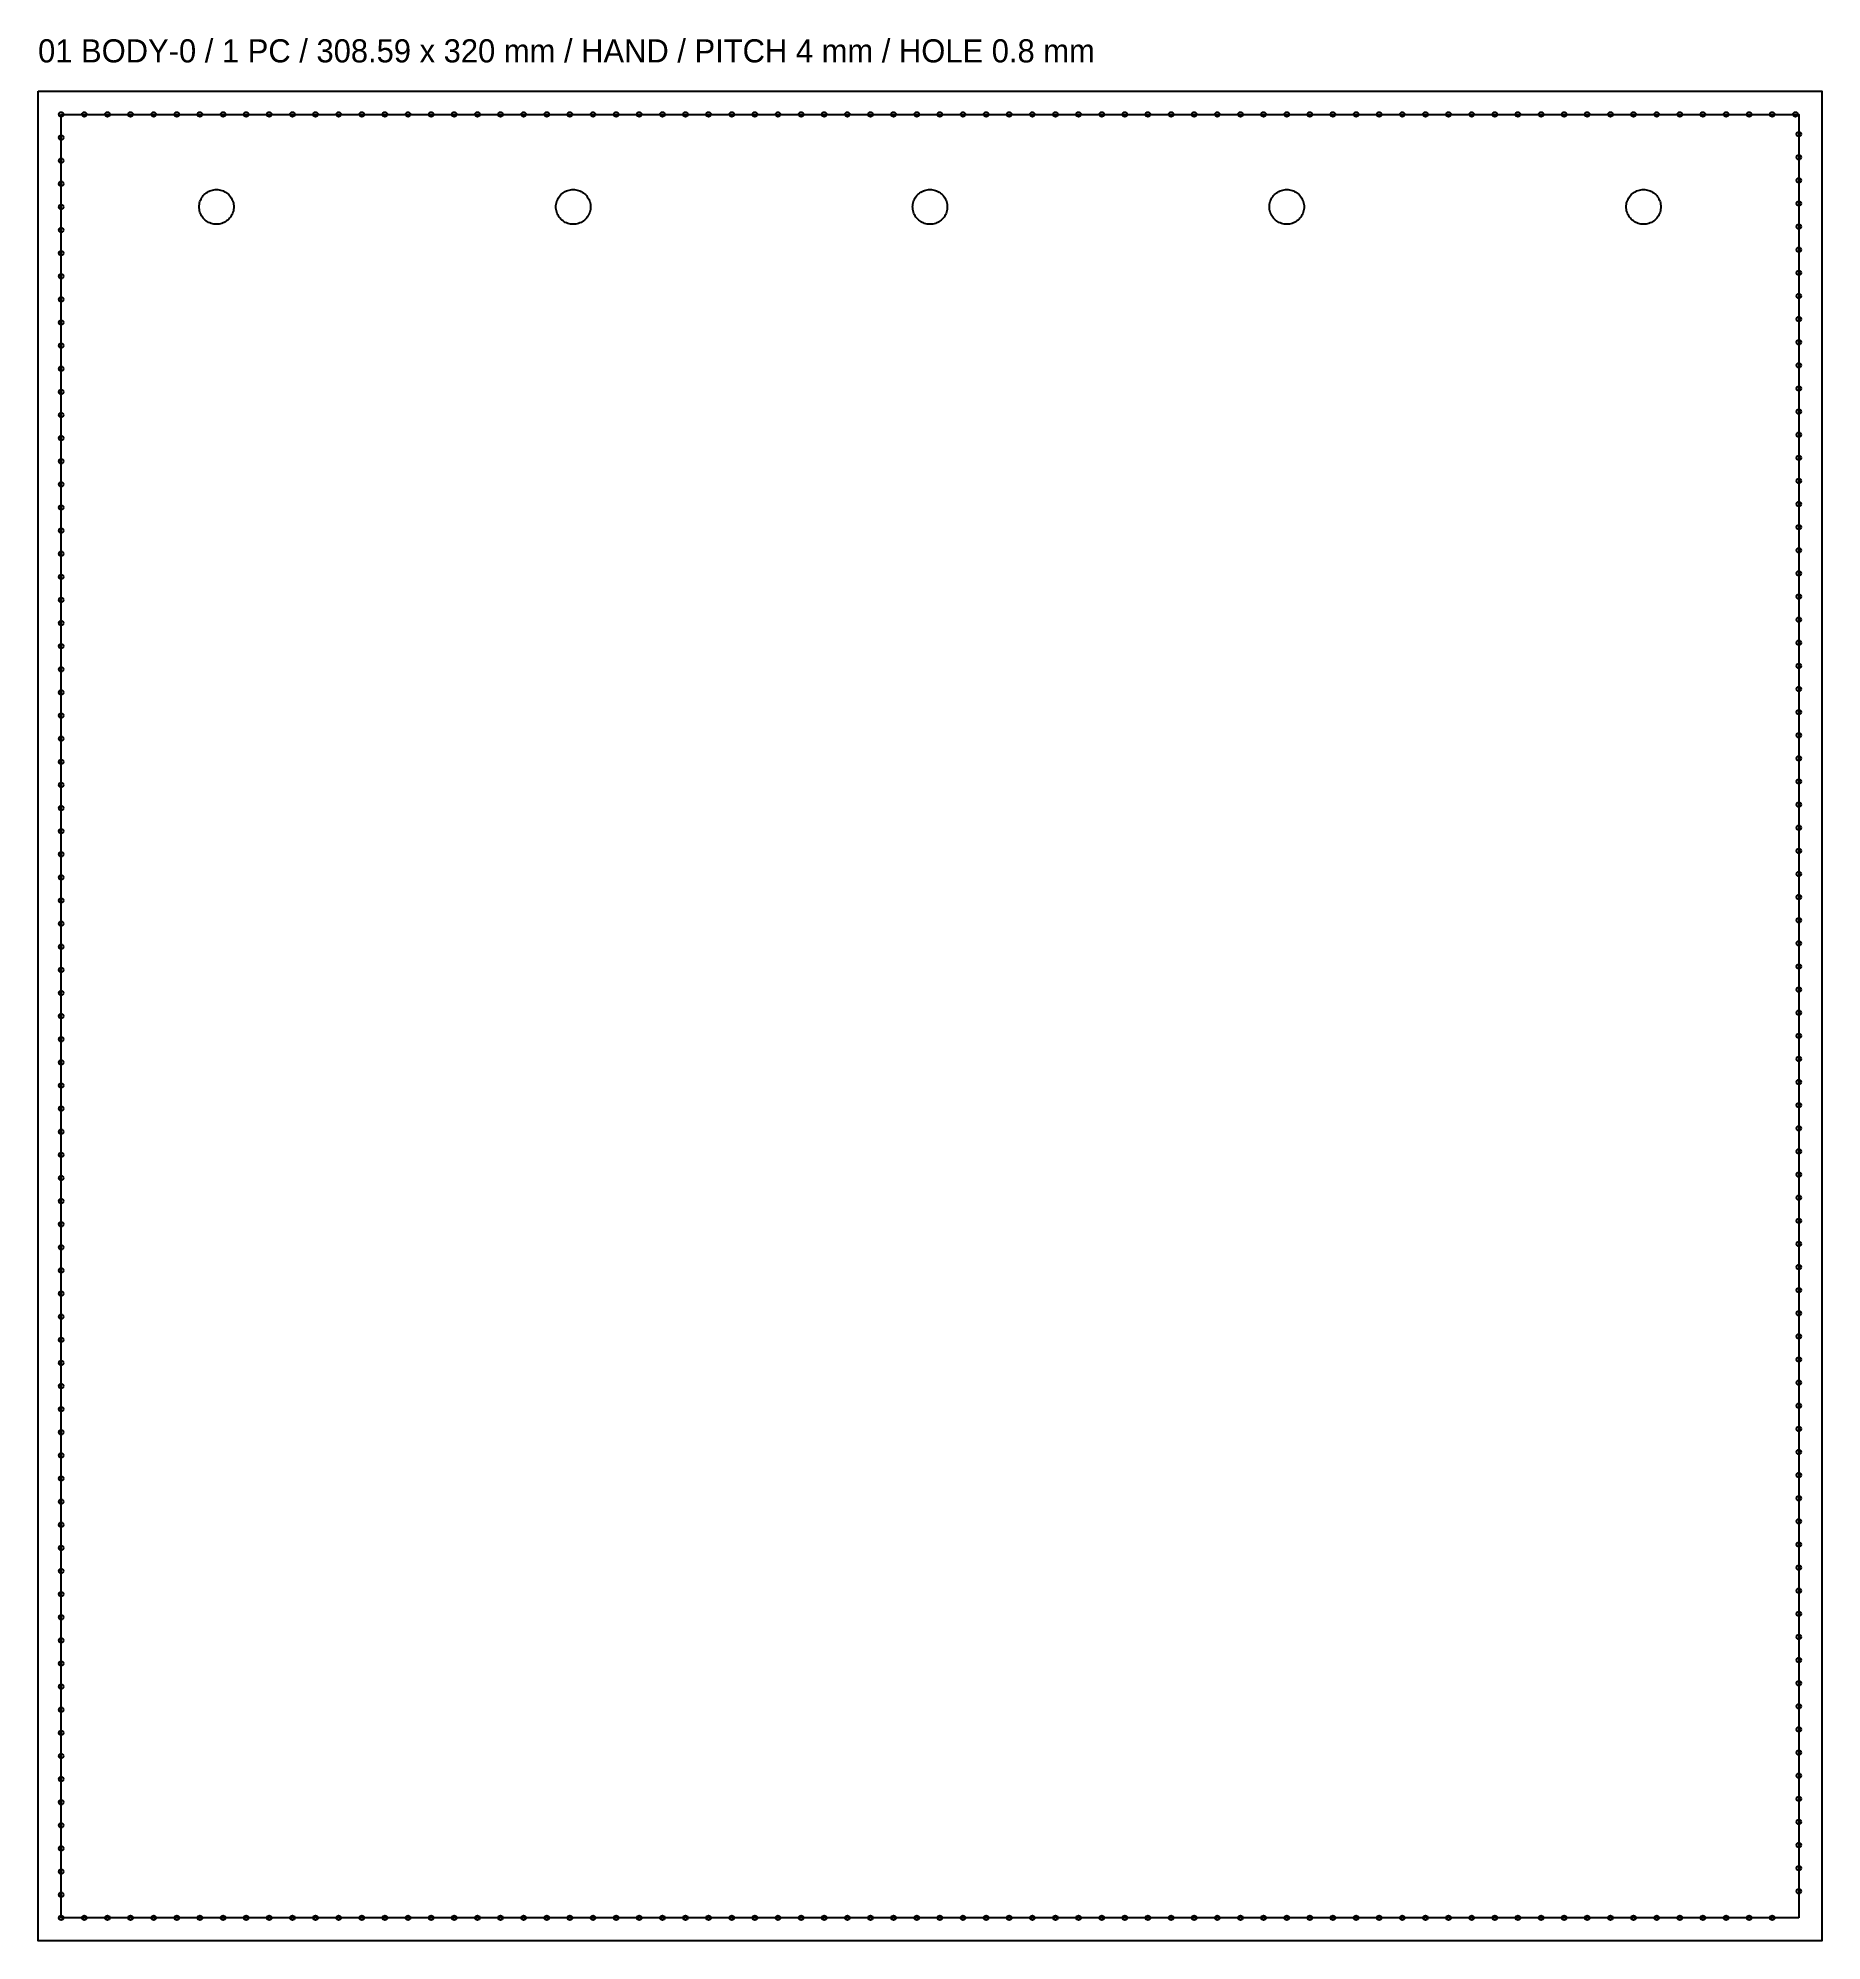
# Model space of a CAD drawing. Header units: millimetres. Extents: x 20 to 870, y -1614 to -15.
# Drawn here: x 20 to 328.6, y -344 to -14.8 of the extents above; entities that cross this region are included whole.
import ezdxf

# ---------------------------------------------------------------- set-up
doc = ezdxf.new("R2010")
doc.units = ezdxf.units.MM
doc.linetypes.add('DASHED', pattern=[5, 3, -2])
for name, color, linetype in [('BASE', 30, 'DASHED'), ('CUT', 7, 'CONTINUOUS'), ('HOLES', 6, 'CONTINUOUS'), ('LABELS', 8, 'CONTINUOUS'), ('STITCH', 6, 'CONTINUOUS')]:
    doc.layers.add(name, color=color, linetype=linetype)

msp = doc.modelspace()

# ---------------------------------------------------------------- texts
at = {"layer": 'LABELS'}
msp.add_text('01 BODY-0 / 1 PC / 308.59 x 320 mm / HAND / PITCH 4 mm / HOLE 0.8 mm', height=4, dxfattribs=at).set_placement((20, -19))

# ---------------------------------------------------------------- linework, layer by layer
at = {"layer": 'BASE'}
msp.add_lwpolyline([(324.59, -340), (24, -340), (24, -28), (324.59, -28)], close=True, dxfattribs=at)
at = {"layer": 'CUT'}
for points in [[(20, -24), (328.59, -24), (328.59, -344), (20, -344)], [(53.86, -44), (53.85, -44.24), (53.82, -44.47), (53.78, -44.7), (53.71, -44.93), (53.63, -45.15), (53.53, -45.36), (53.42, -45.57), (53.29, -45.76), (53.14, -45.95), (52.98, -46.12), (52.81, -46.28), (52.62, -46.43), (52.43, -46.56), (52.22, -46.67), (52.01, -46.77), (51.79, -46.85), (51.56, -46.92), (51.33, -46.96), (51.09, -46.99), (50.86, -47), (50.62, -46.99), (50.39, -46.96), (50.16, -46.92), (49.93, -46.85), (49.71, -46.77), (49.5, -46.67), (49.29, -46.56), (49.1, -46.43), (48.91, -46.28), (48.74, -46.12), (48.58, -45.95), (48.43, -45.76), (48.3, -45.57), (48.19, -45.36), (48.09, -45.15), (48.01, -44.93), (47.94, -44.7), (47.9, -44.47), (47.87, -44.24), (47.86, -44), (47.87, -43.76), (47.9, -43.53), (47.94, -43.3), (48.01, -43.07), (48.09, -42.85), (48.19, -42.64), (48.3, -42.43), (48.43, -42.24), (48.58, -42.05), (48.74, -41.88), (48.91, -41.72), (49.1, -41.57), (49.29, -41.44), (49.5, -41.33), (49.71, -41.23), (49.93, -41.15), (50.16, -41.08), (50.39, -41.04), (50.62, -41.01), (50.86, -41), (51.09, -41.01), (51.33, -41.04), (51.56, -41.08), (51.79, -41.15), (52.01, -41.23), (52.22, -41.33), (52.43, -41.44), (52.62, -41.57), (52.81, -41.72), (52.98, -41.88), (53.14, -42.05), (53.29, -42.24), (53.42, -42.43), (53.53, -42.64), (53.63, -42.85), (53.71, -43.07), (53.78, -43.3), (53.82, -43.53), (53.85, -43.76)], [(115.58, -44), (115.57, -44.24), (115.54, -44.47), (115.49, -44.7), (115.43, -44.93), (115.35, -45.15), (115.25, -45.36), (115.13, -45.57), (115, -45.76), (114.86, -45.95), (114.7, -46.12), (114.52, -46.28), (114.34, -46.43), (114.14, -46.56), (113.94, -46.67), (113.72, -46.77), (113.5, -46.85), (113.28, -46.92), (113.05, -46.96), (112.81, -46.99), (112.58, -47), (112.34, -46.99), (112.11, -46.96), (111.88, -46.92), (111.65, -46.85), (111.43, -46.77), (111.21, -46.67), (111.01, -46.56), (110.81, -46.43), (110.63, -46.28), (110.46, -46.12), (110.3, -45.95), (110.15, -45.76), (110.02, -45.57), (109.9, -45.36), (109.8, -45.15), (109.72, -44.93), (109.66, -44.7), (109.61, -44.47), (109.59, -44.24), (109.58, -44), (109.59, -43.76), (109.61, -43.53), (109.66, -43.3), (109.72, -43.07), (109.8, -42.85), (109.9, -42.64), (110.02, -42.43), (110.15, -42.24), (110.3, -42.05), (110.46, -41.88), (110.63, -41.72), (110.81, -41.57), (111.01, -41.44), (111.21, -41.33), (111.43, -41.23), (111.65, -41.15), (111.88, -41.08), (112.11, -41.04), (112.34, -41.01), (112.58, -41), (112.81, -41.01), (113.05, -41.04), (113.28, -41.08), (113.5, -41.15), (113.72, -41.23), (113.94, -41.33), (114.14, -41.44), (114.34, -41.57), (114.52, -41.72), (114.7, -41.88), (114.86, -42.05), (115, -42.24), (115.13, -42.43), (115.25, -42.64), (115.35, -42.85), (115.43, -43.07), (115.49, -43.3), (115.54, -43.53), (115.57, -43.76)], [(177.29, -44), (177.28, -44.24), (177.26, -44.47), (177.21, -44.7), (177.15, -44.93), (177.07, -45.15), (176.97, -45.36), (176.85, -45.57), (176.72, -45.76), (176.58, -45.95), (176.42, -46.12), (176.24, -46.28), (176.06, -46.43), (175.86, -46.56), (175.66, -46.67), (175.44, -46.77), (175.22, -46.85), (174.99, -46.92), (174.76, -46.96), (174.53, -46.99), (174.29, -47), (174.06, -46.99), (173.82, -46.96), (173.59, -46.92), (173.37, -46.85), (173.15, -46.77), (172.93, -46.67), (172.73, -46.56), (172.53, -46.43), (172.35, -46.28), (172.17, -46.12), (172.01, -45.95), (171.87, -45.76), (171.74, -45.57), (171.62, -45.36), (171.52, -45.15), (171.44, -44.93), (171.38, -44.7), (171.33, -44.47), (171.3, -44.24), (171.29, -44), (171.3, -43.76), (171.33, -43.53), (171.38, -43.3), (171.44, -43.07), (171.52, -42.85), (171.62, -42.64), (171.74, -42.43), (171.87, -42.24), (172.01, -42.05), (172.17, -41.88), (172.35, -41.72), (172.53, -41.57), (172.73, -41.44), (172.93, -41.33), (173.15, -41.23), (173.37, -41.15), (173.59, -41.08), (173.82, -41.04), (174.06, -41.01), (174.29, -41), (174.53, -41.01), (174.76, -41.04), (174.99, -41.08), (175.22, -41.15), (175.44, -41.23), (175.66, -41.33), (175.86, -41.44), (176.06, -41.57), (176.24, -41.72), (176.42, -41.88), (176.58, -42.05), (176.72, -42.24), (176.85, -42.43), (176.97, -42.64), (177.07, -42.85), (177.15, -43.07), (177.21, -43.3), (177.26, -43.53), (177.28, -43.76)], [(239.01, -44), (239, -44.24), (238.97, -44.47), (238.93, -44.7), (238.87, -44.93), (238.78, -45.15), (238.68, -45.36), (238.57, -45.57), (238.44, -45.76), (238.29, -45.95), (238.13, -46.12), (237.96, -46.28), (237.78, -46.43), (237.58, -46.56), (237.37, -46.67), (237.16, -46.77), (236.94, -46.85), (236.71, -46.92), (236.48, -46.96), (236.25, -46.99), (236.01, -47), (235.78, -46.99), (235.54, -46.96), (235.31, -46.92), (235.08, -46.85), (234.86, -46.77), (234.65, -46.67), (234.44, -46.56), (234.25, -46.43), (234.06, -46.28), (233.89, -46.12), (233.73, -45.95), (233.58, -45.76), (233.45, -45.57), (233.34, -45.36), (233.24, -45.15), (233.16, -44.93), (233.09, -44.7), (233.05, -44.47), (233.02, -44.24), (233.01, -44), (233.02, -43.76), (233.05, -43.53), (233.09, -43.3), (233.16, -43.07), (233.24, -42.85), (233.34, -42.64), (233.45, -42.43), (233.58, -42.24), (233.73, -42.05), (233.89, -41.88), (234.06, -41.72), (234.25, -41.57), (234.44, -41.44), (234.65, -41.33), (234.86, -41.23), (235.08, -41.15), (235.31, -41.08), (235.54, -41.04), (235.78, -41.01), (236.01, -41), (236.25, -41.01), (236.48, -41.04), (236.71, -41.08), (236.94, -41.15), (237.16, -41.23), (237.37, -41.33), (237.58, -41.44), (237.78, -41.57), (237.96, -41.72), (238.13, -41.88), (238.29, -42.05), (238.44, -42.24), (238.57, -42.43), (238.68, -42.64), (238.78, -42.85), (238.87, -43.07), (238.93, -43.3), (238.97, -43.53), (239, -43.76)], [(300.73, -44), (300.72, -44.24), (300.69, -44.47), (300.65, -44.7), (300.58, -44.93), (300.5, -45.15), (300.4, -45.36), (300.29, -45.57), (300.16, -45.76), (300.01, -45.95), (299.85, -46.12), (299.68, -46.28), (299.49, -46.43), (299.3, -46.56), (299.09, -46.67), (298.88, -46.77), (298.66, -46.85), (298.43, -46.92), (298.2, -46.96), (297.97, -46.99), (297.73, -47), (297.49, -46.99), (297.26, -46.96), (297.03, -46.92), (296.8, -46.85), (296.58, -46.77), (296.37, -46.67), (296.16, -46.56), (295.97, -46.43), (295.78, -46.28), (295.61, -46.12), (295.45, -45.95), (295.3, -45.76), (295.17, -45.57), (295.06, -45.36), (294.96, -45.15), (294.88, -44.93), (294.81, -44.7), (294.77, -44.47), (294.74, -44.24), (294.73, -44), (294.74, -43.76), (294.77, -43.53), (294.81, -43.3), (294.88, -43.07), (294.96, -42.85), (295.06, -42.64), (295.17, -42.43), (295.3, -42.24), (295.45, -42.05), (295.61, -41.88), (295.78, -41.72), (295.97, -41.57), (296.16, -41.44), (296.37, -41.33), (296.58, -41.23), (296.8, -41.15), (297.03, -41.08), (297.26, -41.04), (297.49, -41.01), (297.73, -41), (297.97, -41.01), (298.2, -41.04), (298.43, -41.08), (298.66, -41.15), (298.88, -41.23), (299.09, -41.33), (299.3, -41.44), (299.49, -41.57), (299.68, -41.72), (299.85, -41.88), (300.01, -42.05), (300.16, -42.24), (300.29, -42.43), (300.4, -42.64), (300.5, -42.85), (300.58, -43.07), (300.65, -43.3), (300.69, -43.53), (300.72, -43.76)]]:
    msp.add_lwpolyline(points, close=True, dxfattribs=at)
at = {"layer": 'HOLES'}
for centre in [(24, -28), (28, -28), (32, -28), (36, -28), (40, -28), (44, -28), (48, -28), (52, -28), (56, -28), (60, -28), (64, -28), (68, -28), (72, -28), (76, -28), (80, -28), (84, -28), (88, -28), (92, -28), (96, -28), (100, -28), (104, -28), (108, -28), (112, -28), (116, -28), (120, -28), (124, -28), (128, -28), (132, -28), (136, -28), (140, -28), (144, -28), (148, -28), (152, -28), (156, -28), (160, -28), (164, -28), (168, -28), (172, -28), (176, -28), (180, -28), (184, -28), (188, -28), (192, -28), (196, -28), (200, -28), (204, -28), (208, -28), (212, -28), (216, -28), (220, -28), (224, -28), (228, -28), (232, -28), (236, -28), (240, -28), (244, -28), (248, -28), (252, -28), (256, -28), (260, -28), (264, -28), (268, -28), (272, -28), (276, -28), (280, -28), (284, -28), (288, -28), (292, -28), (296, -28), (300, -28), (304, -28), (308, -28), (312, -28), (316, -28), (320, -28), (324, -28), (24, -32), (324.59, -31.41), (24, -36), (324.59, -35.41), (324.59, -39.41), (24, -40), (24, -44), (324.59, -43.41), (24, -48), (324.59, -47.41), (24, -52), (324.59, -51.41), (24, -56), (324.59, -55.41), (324.59, -59.41), (24, -60), (24, -64), (324.59, -63.41), (24, -68), (324.59, -67.41), (24, -72), (324.59, -71.41), (24, -76), (324.59, -75.41), (324.59, -79.41), (24, -80), (24, -84), (324.59, -83.41), (24, -88), (324.59, -87.41), (24, -92), (324.59, -91.41), (324.59, -95.41), (24, -96), (24, -100), (324.59, -99.41), (24, -104), (324.59, -103.41), (24, -108), (324.59, -107.41), (24, -112), (324.59, -111.41), (324.59, -115.41), (24, -116), (24, -120), (324.59, -119.41), (24, -124), (324.59, -123.41), (24, -128), (324.59, -127.41), (24, -132), (324.59, -131.41), (24, -136), (324.59, -135.41), (24, -140), (324.59, -139.41), (24, -144), (324.59, -143.41), (24, -148), (324.59, -147.41), (324.59, -151.41), (24, -152), (24, -156), (324.59, -155.41), (24, -160), (324.59, -159.41), (24, -164), (324.59, -163.41), (24, -168), (324.59, -167.41), (324.59, -171.41), (24, -172), (24, -176), (324.59, -175.41), (24, -180), (324.59, -179.41), (24, -184), (324.59, -183.41), (24, -188), (324.59, -187.41), (24, -192), (324.59, -191.41), (24, -196), (324.59, -195.41), (24, -200), (324.59, -199.41), (24, -204), (324.59, -203.41), (324.59, -207.41), (24, -208), (24, -212), (324.59, -211.41), (24, -216), (324.59, -215.41), (24, -220), (324.59, -219.41), (24, -224), (324.59, -223.41), (324.59, -227.41), (24, -228), (24, -232), (324.59, -231.41), (24, -236), (324.59, -235.41), (24, -240), (324.59, -239.41), (24, -244), (324.59, -243.41), (24, -248), (324.59, -247.41), (24, -252), (324.59, -251.41), (24, -256), (324.59, -255.41), (24, -260), (324.59, -259.41), (324.59, -263.41), (24, -264), (24, -268), (324.59, -267.41), (24, -272), (324.59, -271.41), (24, -276), (324.59, -275.41), (24, -280), (324.59, -279.41), (324.59, -283.41), (24, -284), (24, -288), (324.59, -287.41), (24, -292), (324.59, -291.41), (24, -296), (324.59, -295.41), (324.59, -299.41), (24, -300), (24, -304), (324.59, -303.41), (24, -308), (324.59, -307.41), (24, -312), (324.59, -311.41), (24, -316), (324.59, -315.41), (324.59, -319.41), (24, -320), (24, -324), (324.59, -323.41), (24, -328), (324.59, -327.41), (24, -332), (324.59, -331.41), (24, -336), (324.59, -335.41), (24, -340), (28, -340), (32, -340), (36, -340), (40, -340), (44, -340), (48, -340), (52, -340), (56, -340), (60, -340), (64, -340), (68, -340), (72, -340), (76, -340), (80, -340), (84, -340), (88, -340), (92, -340), (96, -340), (100, -340), (104, -340), (108, -340), (112, -340), (116, -340), (120, -340), (124, -340), (128, -340), (132, -340), (136, -340), (140, -340), (144, -340), (148, -340), (152, -340), (156, -340), (160, -340), (164, -340), (168, -340), (172, -340), (176, -340), (180, -340), (184, -340), (188, -340), (192, -340), (196, -340), (200, -340), (204, -340), (208, -340), (212, -340), (216, -340), (220, -340), (224, -340), (228, -340), (232, -340), (236, -340), (240, -340), (244, -340), (248, -340), (252, -340), (256, -340), (260, -340), (264, -340), (268, -340), (272, -340), (276, -340), (280, -340), (284, -340), (288, -340), (292, -340), (296, -340), (300, -340), (304, -340), (308, -340), (312, -340), (316, -340), (320, -340)]:
    msp.add_circle(centre, 0.4, dxfattribs=at)
at = {"layer": 'STITCH'}
msp.add_lwpolyline([(324.59, -340), (24, -340), (24, -28), (324.59, -28), (324.59, -340)], dxfattribs=at)

msp.set_redraw_order([(e.dxf.handle, doc.entitydb.next_handle()) for e in msp.query("TEXT MTEXT ATTDEF DIMENSION ARC_DIMENSION")])  # texts and dimensions are drawn at this point

doc.saveas('drawing.dxf')
